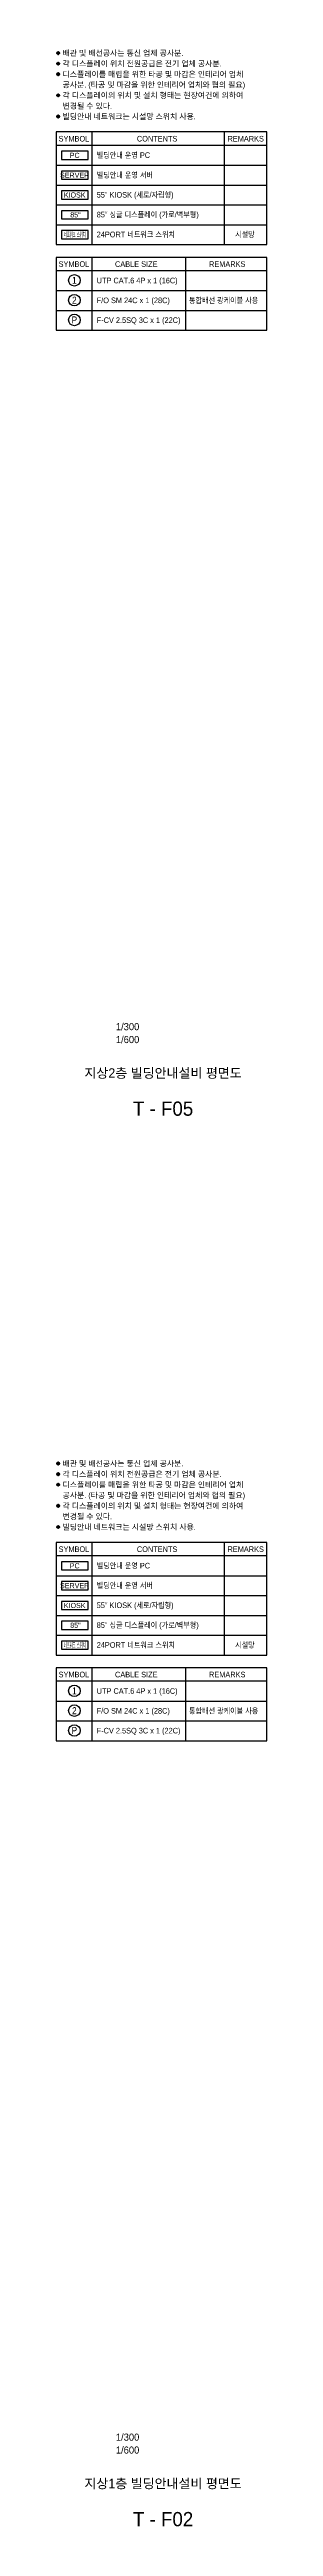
# Model space of a CAD drawing. Header units: millimetres. Extents: x 90978 to 500588, y -351975 to -9702.
# Drawn here: x 219798 to 246301, y -322636 to -9702 of the extents above; entities that cross this region are included whole.
import ezdxf
from ezdxf.enums import TextEntityAlignment as Align

# ---------------------------------------------------------------- set-up
doc = ezdxf.new("R2010")
doc.units = ezdxf.units.MM
doc.header["$LTSCALE"] = 150
doc.set_wipeout_variables(frame=1)
for name, color, linetype in [('-----29 Cable Schedule', 1, 'Continuous'), ('-----29 Indicator', 1, 'Continuous'), ('-----30 Text', 2, 'Continuous'), ('-----41 Drawing Title', 2, 'Continuous'), ('-----42 Drawing Number', 2, 'Continuous'), ('-----43 Drawing Scale', 3, 'Continuous'), ('NOTE', 1, 'Continuous')]:
    doc.layers.add(name, color=color, linetype=linetype)
doc.layers.add('4', color=4, linetype='Continuous', lineweight=0)
doc.styles.add('ELEC', font='')
doc.styles.get('ELEC').set_extended_font_data('Dotum')

# ---------------------------------------------------------------- blocks, each defined once
blk = doc.blocks.new('PC')
at = {"layer": 'NOTE', "color": 1}
blk.add_lwpolyline([(220317, -200841), (223670, -200841), (223670, -199815), (220317, -199815)], close=True, dxfattribs=at)
at = {"layer": '-----30 Text', "style": 'ELEC'}
blk.add_text('PC', height=640.3, dxfattribs=at).set_placement((221972, -200328), align=Align.MIDDLE_CENTER)
blk = doc.blocks.new('KIOSK')
at = {"layer": 'NOTE', "color": 1}
blk.add_lwpolyline([(220317, -205792), (223670, -205792), (223670, -204766), (220317, -204766)], close=True, dxfattribs=at)
at = {"layer": '-----30 Text', "style": 'ELEC'}
blk.add_text('KIOSK', height=640.3, dxfattribs=at).set_placement((221972, -205279), align=Align.MIDDLE_CENTER)
blk = doc.blocks.new('85SIGNIGE')
at = {"layer": 'NOTE', "color": 1}
blk.add_lwpolyline([(220317, -208267), (223670, -208267), (223670, -207241), (220317, -207241)], close=True, dxfattribs=at)
at = {"layer": '-----30 Text', "style": 'ELEC'}
blk.add_text('85"', height=640.3, dxfattribs=at).set_placement((222066, -207754), align=Align.MIDDLE_CENTER)
blk = doc.blocks.new('A$412551698914')
at = {"layer": '-----30 Text'}
h = blk.add_hatch(color=256, dxfattribs=at)
edge = h.paths.add_edge_path()
edge.add_arc((244, 40028), 162, 0, 360)
h = blk.add_hatch(color=256, dxfattribs=at)
edge = h.paths.add_edge_path()
edge.add_arc((244, 38692), 162, 0, 360)
h = blk.add_hatch(color=256, dxfattribs=at)
edge = h.paths.add_edge_path()
edge.add_arc((244, 37356), 162, 0, 360)
h = blk.add_hatch(color=256, dxfattribs=at)
edge = h.paths.add_edge_path()
edge.add_arc((244, 34684), 162, 0, 360)
h = blk.add_hatch(color=256, dxfattribs=at)
edge = h.paths.add_edge_path()
edge.add_arc((244, 32011), 162, 0, 360)
at = {"layer": '-----29 Cable Schedule'}
blk.add_line((0, 15839), (26503, 15839), dxfattribs=at)
blk.add_line((0, 15839), (26503, 15839), dxfattribs=at)
at = {"layer": '-----30 Text'}
for centre in [(244, 40028), (244, 38692), (244, 37356), (244, 34684), (244, 32011)]:
    blk.add_circle(centre, 162, dxfattribs=at)
for p in [(82, 40028), (82, 38692), (244, 40190), (244, 39867), (244, 38854), (244, 38530), (406, 40028), (406, 38692), (82, 37356), (82, 34684), (244, 37518), (244, 37194), (244, 34845), (244, 34522), (406, 37356), (406, 34684), (82, 32011), (244, 32173), (244, 31850), (406, 32011)]:
    blk.add_point(p, dxfattribs=at)
at = {"layer": '-----30 Text', "style": 'ELEC'}
for s, height, p in [('각 디스플레이 위치 전원공급은 전기 업체 공사분.', 708.06, (785, 38692)), ('배관 및 배선공사는 통신 업체 공사분.', 708.06, (785, 40028)), ('디스플레이를 매립을 위한 타공 및 마감은 인테리어 업체', 708.06, (785, 37356)), ('각 디스플레이의 위치 및 설치 형태는 현장여건에 의하여', 708.06, (785, 34684)), ('공사분. (타공 및 마감을 위한 인테리어 업체와 협의 필요)', 708.06, (785, 36020)), ('변경될 수 있다.', 708.1, (785, 33348))]:
    blk.add_text(s, height=height, dxfattribs=at).set_placement(p, align=Align.MIDDLE_LEFT)
at = {"color": 3}
for points in [[(26503, 30058), (0, 30058), (0, 18343), (26503, 18343)], [(26503, 14219), (0, 14219), (0, 5008), (26503, 5008)]]:
    blk.add_wipeout(points, dxfattribs=at).dxf.layer = '-----29 Cable Schedule'
at = {"layer": '-----29 Cable Schedule', "color": 3}
for p, q in [((26503, 28359), (0, 28359)), ((26503, 12520), (0, 12520))]:
    blk.add_line(p, q, dxfattribs=at)
at = {"layer": '-----29 Cable Schedule'}
for p, q in [((4482, 30058), (4482, 28359)), ((4482, 28359), (4482, 15839)), ((21162, 30058), (21162, 28359)), ((21162, 28359), (21162, 15839)), ((0, 25855), (26503, 25855)), ((0, 23351), (26503, 23351)), ((0, 20847), (26503, 20847)), ((0, 18343), (26503, 18343)), ((4482, 14219), (4482, 12520)), ((4482, 12520), (4482, 5008)), ((16263, 14219), (16263, 12520)), ((16263, 12520), (16263, 5008)), ((0, 10016), (26503, 10016)), ((0, 7512), (26503, 7512)), ((0, 5008), (26503, 5008))]:
    blk.add_line(p, q, dxfattribs=at)
at = {"layer": '-----29 Cable Schedule', "color": 3}
for points in [[(26503, 30058), (0, 30058), (0, 15839), (26503, 15839)], [(26503, 14219), (0, 14219), (0, 5008), (26503, 5008)]]:
    blk.add_lwpolyline(points, close=True, dxfattribs=at)
at = {"layer": '-----29 Indicator', "color": 1, "linetype": 'Continuous'}
for centre in [(2277, 11315), (2277, 8811), (2277, 6307)]:
    blk.add_circle(centre, 728, dxfattribs=at)
at = {"layer": 'NOTE', "color": 1}
for points in [[(643, 24082), (4035, 24082), (4035, 25119), (643, 25119)], [(643, 16570), (4035, 16570), (4035, 17608), (643, 17608)]]:
    blk.add_lwpolyline(points, close=True, dxfattribs=at)
at = {"xscale": 1.011516049803989, "yscale": 1.011516049803989, "zscale": 1.011516049803989}
for name in ['PC', 'KIOSK', '85SIGNIGE']:
    blk.add_blockref(name, (-222211, 229740), dxfattribs=at)
at = {"layer": '-----29 Cable Schedule', "color": 2, "style": 'ELEC'}
for s, p in [('SYMBOL', (2223, 29208)), ('CONTENTS', (12698, 29208)), ('REMARKS', (23857, 29208)), ('SYMBOL', (2223, 13369)), ('CABLE SIZE', (10072, 13369)), ('REMARKS', (21528, 13369))]:
    blk.add_text(s, height=708.1, dxfattribs=at).set_placement(p, align=Align.MIDDLE)
at = {"layer": '-----30 Text', "style": 'ELEC'}
blk.add_text('빌딩안내 네트워크는 시설망 스위치 사용.', height=708.06, dxfattribs=at).set_placement((785, 32011), align=Align.MIDDLE_LEFT)
at = {"layer": '-----30 Text', "style": 'ELEC', "width": 0.9}
for s, height, p in [('빌딩안내 운영 PC', 708.1, (5089, 26775)), ('빌딩안내 운영 서버', 708.1, (5089, 24271)), ('55" KIOSK (세로/자립형)', 708.06, (5089, 21767)), ('85" 싱글 디스플레이 (가로/벽부형)', 708.06, (5089, 19263)), ('24PORT 네트워크 스위치', 708.06, (5089, 16759)), ('시설망', 708.1, (22530, 16759)), ('UTP CAT.6 4P x 1 (16C)', 708.06, (5089, 10935)), ('F/O SM 24C x 1 (28C)', 708.06, (5089, 8432)), ('F-CV 2.5SQ 3C x 1 (22C)', 708.06, (5089, 5928)), ('통합배선 광케이블 사용', 708.06, (16717, 8432))]:
    blk.add_text(s, height=height, dxfattribs=at).set_placement(p)
at = {"layer": '-----30 Text', "style": 'ELEC'}
blk.add_text('SERVER', height=647.7, dxfattribs=at).set_placement((2317, 24601), align=Align.MIDDLE_CENTER)
at = {"layer": '-----30 Text', "style": 'ELEC', "width": 0.45}
blk.add_text('네트워크 스위치', height=647.7, dxfattribs=at).set_placement((2317, 17089), align=Align.MIDDLE_CENTER)
at = {"layer": '-----30 Text', "style": 'ELEC', "width": 0.9}
for s, p in [('1', (2277, 11315)), ('P', (2277, 6307)), ('2', (2277, 8811))]:
    blk.add_text(s, height=883, dxfattribs=at).set_placement(p, align=Align.MIDDLE)

msp = doc.modelspace()

# ---------------------------------------------------------------- block references
at = {"layer": '4'}
for p in [(219798, -50175), (219798, -228375)]:
    msp.add_blockref('A$412551698914', p, dxfattribs=at)

# ---------------------------------------------------------------- texts
at = {"layer": '-----41 Drawing Title', "style": 'ELEC'}
for s, p in [('지상2층 빌딩안내설비 평면도', (233250, -139010)), ('지상1층 빌딩안내설비 평면도', (233250, -317210))]:
    msp.add_text(s, height=1200, dxfattribs=at).set_placement(p, align=Align.MIDDLE_CENTER)
at = {"layer": '-----42 Drawing Number', "style": 'ELEC'}
for s, p in [('T - F05', (233250, -143510)), ('T - F02', (233250, -321710))]:
    msp.add_text(s, height=1800, dxfattribs=at).set_placement(p, align=Align.MIDDLE_CENTER)
at = {"layer": '-----43 Drawing Scale', "style": 'ELEC'}
for s, p in [('1/300', (228779, -133150)), ('1/600', (228779, -134780)), ('1/300', (228779, -311350)), ('1/600', (228779, -312980))]:
    msp.add_text(s, height=900, dxfattribs=at).set_placement(p, align=Align.MIDDLE_CENTER)

doc.saveas('drawing.dxf')
